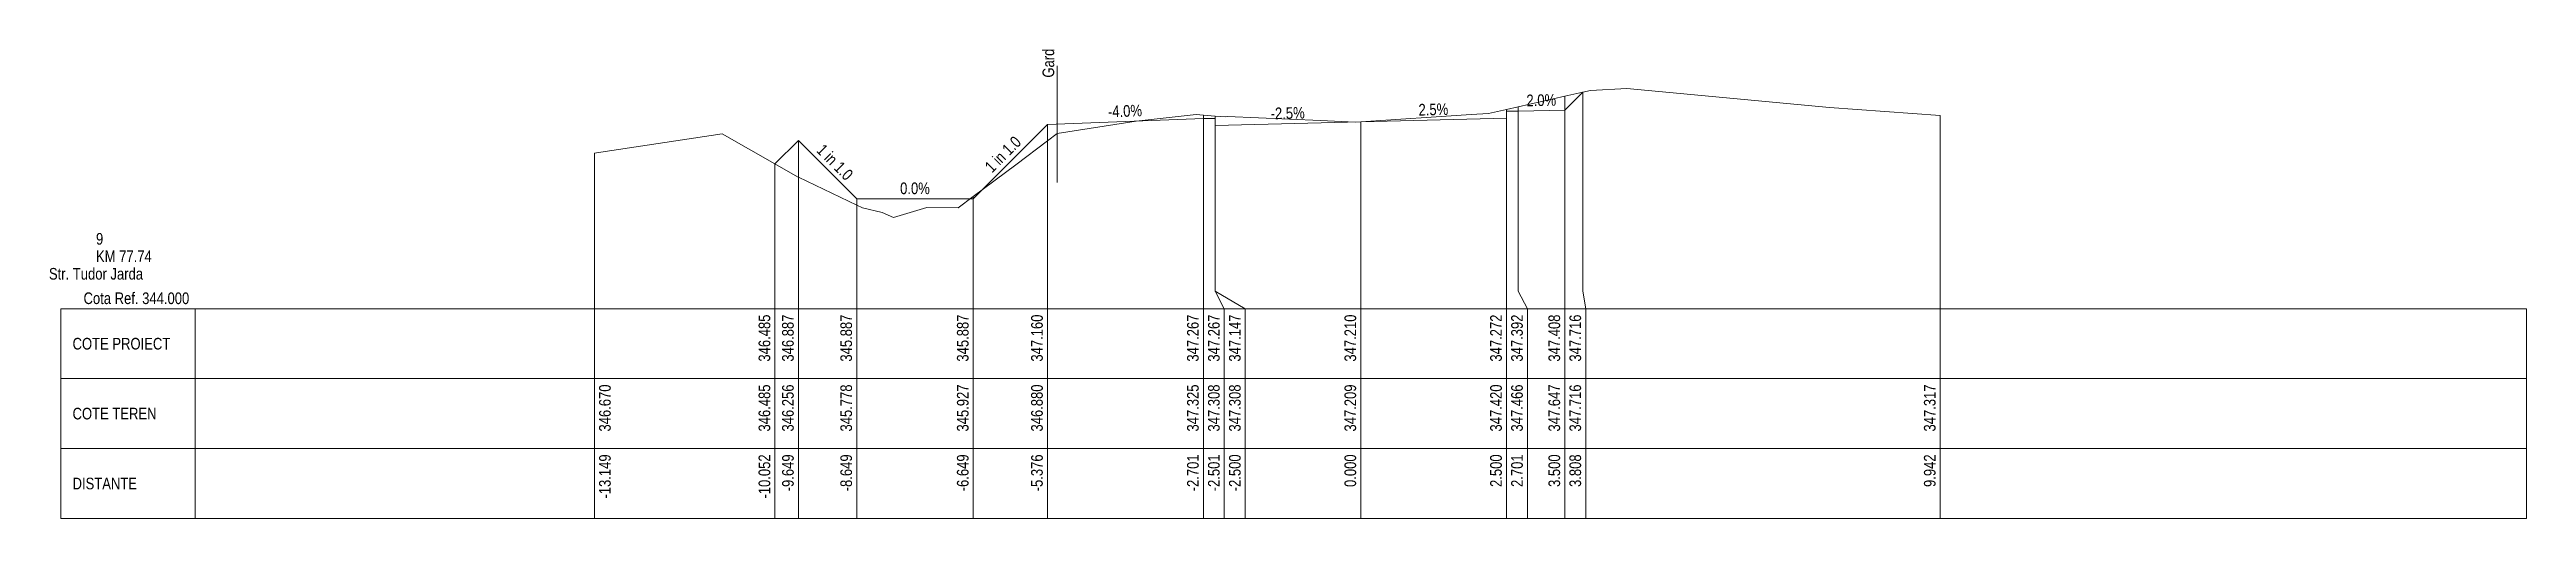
# Model space of a CAD drawing. Extents: x 1 to 634, y 0 to 594.
# Drawn here: x 0.5 to 43, y 77.8 to 85.85 of the extents above; entities that cross this region are included whole.
import ezdxf
from ezdxf.enums import TextEntityAlignment as Align

# ---------------------------------------------------------------- set-up
doc = ezdxf.new("R2010")
doc.units = 0
doc.header["$MEASUREMENT"] = 0
doc.layers.add('ARD-No Plot', color=1, linetype='Continuous', lineweight=0, plot=False)
for name, color, linetype, lineweight in [('DESIGN-TEXT', 7, 'Continuous', 0), ('EXISTING-TEXT', 7, 'Continuous', 0), ('LINES', 7, 'Continuous', 0), ('Text', 7, 'Continuous', 0), ('X-RL', 7, 'Continuous', 0), ('XPLOT-DESIGN', 5, 'Continuous', 0), ('XPLOT-EXISTING', 3, 'Continuous', 0), ('XPLOT-GRADE', 7, 'Continuous', 0), ('XPLOT-KM', 7, 'Continuous', 0), ('XPLOT-TITLE', 7, 'Continuous', 0)]:
    doc.layers.add(name, color=color, linetype=linetype, lineweight=lineweight)
doc.styles.add('$0$$0$Arial', font='arial.ttf', dxfattribs={"width": 0.8})

msp = doc.modelspace()

# ---------------------------------------------------------------- texts
at = {"layer": 'ARD-No Plot', "style": '$0$$0$Arial', "width": 0.8}
msp.add_text('Str. Tudor Jarda', height=0.2, dxfattribs=at).set_placement((1.3, 81.9), align=Align.CENTER)
at = {"layer": 'DESIGN-TEXT', "style": '$0$$0$Arial', "width": 0.8}
for s, p in [('346.485', (12.868, 81.3)), ('346.887', (13.271, 81.3)), ('345.887', (14.271, 81.3)), ('345.887', (16.271, 81.3)), ('347.160', (17.544, 81.3)), ('347.267', (20.219, 81.3)), ('347.267', (20.579, 81.3)), ('347.147', (20.939, 81.3)), ('347.210', (22.92, 81.3)), ('347.272', (25.42, 81.3)), ('347.392', (25.78, 81.3)), ('347.408', (26.42, 81.3)), ('347.716', (26.78, 81.3))]:
    msp.add_text(s, height=0.2, rotation=90, dxfattribs=at).set_placement(p, align=Align.RIGHT)
at = {"layer": 'EXISTING-TEXT', "style": '$0$$0$Arial', "width": 0.8}
for s, p in [('346.670', (10.131, 80.1)), ('346.485', (12.868, 80.1)), ('346.256', (13.271, 80.1)), ('345.778', (14.271, 80.1)), ('345.927', (16.271, 80.1)), ('346.880', (17.544, 80.1)), ('347.325', (20.219, 80.1)), ('347.308', (20.579, 80.1)), ('347.308', (20.939, 80.1)), ('347.209', (22.92, 80.1)), ('347.209', (22.92, 80.1)), ('347.420', (25.42, 80.1)), ('347.466', (25.78, 80.1)), ('347.647', (26.42, 80.1)), ('347.716', (26.78, 80.1)), ('347.317', (32.862, 80.1))]:
    msp.add_text(s, height=0.2, rotation=90, dxfattribs=at).set_placement(p, align=Align.RIGHT)
at = {"layer": 'Text', "style": '$0$$0$Arial', "width": 0.8}
msp.add_text('Gard', height=0.2, rotation=90, dxfattribs=at).set_placement((17.74, 85.367))
for s, p in [('-13.149', (10.131, 78.9)), ('-13.149', (10.131, 78.9)), ('-10.052', (12.868, 78.9)), ('-10.052', (12.868, 78.9)), ('-10.052', (12.868, 78.9)), ('-9.649', (13.271, 78.9)), ('-9.649', (13.271, 78.9)), ('-9.649', (13.271, 78.9)), ('-8.649', (14.271, 78.9)), ('-8.649', (14.271, 78.9)), ('-8.649', (14.271, 78.9)), ('-6.649', (16.271, 78.9)), ('-6.649', (16.271, 78.9)), ('-6.649', (16.271, 78.9)), ('-5.376', (17.544, 78.9)), ('-5.376', (17.544, 78.9)), ('-5.376', (17.544, 78.9)), ('-2.701', (20.219, 78.9)), ('-2.701', (20.219, 78.9)), ('-2.701', (20.219, 78.9)), ('-2.501', (20.579, 78.9)), ('-2.501', (20.579, 78.9)), ('-2.501', (20.579, 78.9)), ('-2.500', (20.939, 78.9)), ('-2.500', (20.939, 78.9)), ('-2.500', (20.939, 78.9)), ('0.000', (22.92, 78.9)), ('0.000', (22.92, 78.9)), ('0.000', (22.92, 78.9)), ('2.500', (25.42, 78.9)), ('2.500', (25.42, 78.9)), ('2.500', (25.42, 78.9)), ('2.701', (25.78, 78.9)), ('2.701', (25.78, 78.9)), ('2.701', (25.78, 78.9)), ('3.500', (26.42, 78.9)), ('3.500', (26.42, 78.9)), ('3.500', (26.42, 78.9)), ('3.808', (26.78, 78.9)), ('3.808', (26.78, 78.9)), ('3.808', (26.78, 78.9)), ('9.942', (32.862, 78.9)), ('9.942', (32.862, 78.9))]:
    msp.add_text(s, height=0.2, rotation=90, dxfattribs=at).set_placement(p, align=Align.RIGHT)
at = {"layer": 'X-RL', "style": '$0$$0$Arial', "width": 0.8}
msp.add_text('Cota Ref. 344.000', height=0.2, dxfattribs=at).set_placement((2.9, 81.48), align=Align.RIGHT)
at = {"layer": 'XPLOT-GRADE', "style": '$0$$0$Arial', "width": 0.8}
for s, rotation, p in [('2.0%', 1.1458, (26.099, 84.88)), ('-4.0%', 2.2906, (18.958, 84.694)), ('-2.5%', 1.4321, (21.748, 84.658)), ('2.5%', 1.4321, (24.248, 84.721)), ('1 in 1.0', 315, (13.907, 83.844)), ('1 in 1.0', 45, (16.931, 83.98)), ('0.0%', 0, (15.351, 83.367))]:
    msp.add_text(s, height=0.2, rotation=rotation, dxfattribs=at).set_placement(p, align=Align.CENTER)
at = {"layer": 'XPLOT-KM', "style": '$0$$0$Arial', "width": 0.8}
for s, p in [('9', (1.3, 82.5)), ('KM 77.74', (1.3, 82.2))]:
    msp.add_text(s, height=0.2, dxfattribs=at).set_placement(p)
at = {"layer": 'XPLOT-TITLE', "style": '$0$$0$Arial', "width": 0.8}
for s, p in [('COTE PROIECT', (0.898, 80.7)), ('COTE TEREN', (0.898, 79.5)), ('DISTANTE', (0.898, 78.3))]:
    msp.add_text(s, height=0.2, dxfattribs=at).set_placement(p)

# ---------------------------------------------------------------- linework, layer by layer
at = {"layer": 'LINES'}
for p, q in [((17.79, 85.567), (17.79, 83.567)), ((26.5, 81.7), (26.5, 85.047)), ((26.5, 81.7), (26.5, 85.047)), ((26.5, 81.7), (26.5, 85.047)), ((26.808, 81.7), (26.808, 85.116)), ((26.808, 81.7), (26.808, 85.116)), ((26.808, 81.7), (26.808, 85.116)), ((20.299, 81.7), (20.299, 84.725)), ((20.299, 81.7), (20.299, 84.725)), ((20.299, 81.7), (20.299, 84.725)), ((20.499, 81.7), (20.499, 84.708)), ((20.499, 81.7), (20.499, 84.708)), ((20.499, 81.7), (20.499, 84.708)), ((20.5, 81.7), (20.5, 84.708)), ((20.5, 81.7), (20.5, 84.708)), ((20.5, 81.7), (20.5, 84.708)), ((23, 81.7), (23, 84.61)), ((23, 81.7), (23, 84.61)), ((23, 81.7), (23, 84.61)), ((25.5, 81.7), (25.5, 84.82)), ((25.5, 81.7), (25.5, 84.82)), ((25.5, 81.7), (25.5, 84.82)), ((25.701, 81.7), (25.701, 84.866)), ((25.701, 81.7), (25.701, 84.866)), ((25.701, 81.7), (25.701, 84.866)), ((32.942, 81.7), (32.942, 84.717)), ((32.942, 81.7), (32.942, 84.717)), ((13.351, 81.7), (13.351, 84.287)), ((13.351, 81.7), (13.351, 84.287)), ((13.351, 81.7), (13.351, 84.287)), ((17.624, 81.7), (17.624, 84.56)), ((17.624, 81.7), (17.624, 84.56)), ((17.624, 81.7), (17.624, 84.56)), ((9.851, 81.7), (9.851, 84.07)), ((9.851, 81.7), (9.851, 84.07)), ((12.948, 81.7), (12.948, 83.885)), ((12.948, 81.7), (12.948, 83.885)), ((12.948, 81.7), (12.948, 83.885)), ((16.351, 81.7), (16.351, 83.327)), ((16.351, 81.7), (16.351, 83.327)), ((16.351, 81.7), (16.351, 83.327)), ((14.351, 81.7), (14.351, 83.287)), ((14.351, 81.7), (14.351, 83.287)), ((14.351, 81.7), (14.351, 83.287)), ((9.851, 81.4), (9.851, 81.7)), ((9.851, 81.4), (9.851, 81.7)), ((12.948, 81.4), (12.948, 81.7)), ((12.948, 81.4), (12.948, 81.7)), ((12.948, 81.4), (12.948, 81.7)), ((13.351, 81.4), (13.351, 81.7)), ((13.351, 81.4), (13.351, 81.7)), ((13.351, 81.4), (13.351, 81.7)), ((14.351, 81.4), (14.351, 81.7)), ((14.351, 81.4), (14.351, 81.7)), ((14.351, 81.4), (14.351, 81.7)), ((16.351, 81.4), (16.351, 81.7)), ((16.351, 81.4), (16.351, 81.7)), ((16.351, 81.4), (16.351, 81.7)), ((17.624, 81.4), (17.624, 81.7)), ((17.624, 81.4), (17.624, 81.7)), ((17.624, 81.4), (17.624, 81.7)), ((20.299, 81.4), (20.299, 81.7)), ((20.299, 81.4), (20.299, 81.7)), ((20.299, 81.4), (20.299, 81.7)), ((20.659, 81.4), (20.499, 81.7)), ((20.659, 81.4), (20.499, 81.7)), ((20.659, 81.4), (20.499, 81.7)), ((21.019, 81.4), (20.5, 81.7)), ((21.019, 81.4), (20.5, 81.7)), ((21.019, 81.4), (20.5, 81.7)), ((23, 81.4), (23, 81.7)), ((23, 81.4), (23, 81.7)), ((23, 81.4), (23, 81.7)), ((25.5, 81.4), (25.5, 81.7)), ((25.5, 81.4), (25.5, 81.7)), ((25.5, 81.4), (25.5, 81.7)), ((25.86, 81.4), (25.701, 81.7)), ((25.86, 81.4), (25.701, 81.7)), ((25.86, 81.4), (25.701, 81.7)), ((26.5, 81.4), (26.5, 81.7)), ((26.5, 81.4), (26.5, 81.7)), ((26.5, 81.4), (26.5, 81.7)), ((26.86, 81.4), (26.808, 81.7)), ((26.86, 81.4), (26.808, 81.7)), ((26.86, 81.4), (26.808, 81.7)), ((32.942, 81.4), (32.942, 81.7)), ((32.942, 81.4), (32.942, 81.7)), ((0.698, 80.2), (0.698, 81.4)), ((0.698, 81.4), (3, 81.4)), ((3, 77.8), (3, 81.4)), ((3, 81.4), (43, 81.4)), ((9.851, 77.8), (9.851, 81.4)), ((9.851, 77.8), (9.851, 81.4)), ((12.948, 77.8), (12.948, 81.4)), ((12.948, 77.8), (12.948, 81.4)), ((12.948, 77.8), (12.948, 81.4)), ((13.351, 77.8), (13.351, 81.4)), ((13.351, 77.8), (13.351, 81.4)), ((13.351, 77.8), (13.351, 81.4)), ((14.351, 77.8), (14.351, 81.4)), ((14.351, 77.8), (14.351, 81.4)), ((14.351, 77.8), (14.351, 81.4)), ((16.351, 77.8), (16.351, 81.4)), ((16.351, 77.8), (16.351, 81.4)), ((16.351, 77.8), (16.351, 81.4)), ((17.624, 77.8), (17.624, 81.4)), ((17.624, 77.8), (17.624, 81.4)), ((17.624, 77.8), (17.624, 81.4)), ((20.299, 77.8), (20.299, 81.4)), ((20.299, 77.8), (20.299, 81.4)), ((20.299, 77.8), (20.299, 81.4)), ((20.659, 77.8), (20.659, 81.4)), ((20.659, 77.8), (20.659, 81.4)), ((20.659, 77.8), (20.659, 81.4)), ((21.019, 77.8), (21.019, 81.4)), ((21.019, 77.8), (21.019, 81.4)), ((21.019, 77.8), (21.019, 81.4)), ((23, 77.8), (23, 81.4)), ((23, 77.8), (23, 81.4)), ((23, 77.8), (23, 81.4)), ((25.5, 77.8), (25.5, 81.4)), ((25.5, 77.8), (25.5, 81.4)), ((25.5, 77.8), (25.5, 81.4)), ((25.86, 77.8), (25.86, 81.4)), ((25.86, 77.8), (25.86, 81.4)), ((25.86, 77.8), (25.86, 81.4)), ((26.5, 77.8), (26.5, 81.4)), ((26.5, 77.8), (26.5, 81.4)), ((26.5, 77.8), (26.5, 81.4)), ((26.86, 77.8), (26.86, 81.4)), ((26.86, 77.8), (26.86, 81.4)), ((26.86, 77.8), (26.86, 81.4)), ((32.942, 77.8), (32.942, 81.4)), ((32.942, 77.8), (32.942, 81.4)), ((43, 77.8), (43, 81.4)), ((0.698, 79), (0.698, 80.2)), ((0.698, 80.2), (3, 80.2)), ((3, 80.2), (0.698, 80.2)), ((3, 80.2), (43, 80.2)), ((0.698, 77.8), (0.698, 79)), ((0.698, 79), (3, 79)), ((3, 79), (0.698, 79)), ((3, 79), (43, 79)), ((3, 77.8), (0.698, 77.8)), ((3, 77.8), (43, 77.8))]:
    msp.add_line(p, q, dxfattribs=at)
at = {"layer": 'XPLOT-DESIGN'}
for p, q in [((26.5, 84.808), (26.808, 85.116)), ((17.624, 84.56), (20.299, 84.667)), ((20.299, 84.667), (20.499, 84.667)), ((20.499, 84.667), (20.5, 84.547)), ((20.5, 84.547), (23, 84.61)), ((23, 84.61), (25.5, 84.672)), ((25.5, 84.672), (25.501, 84.792)), ((25.501, 84.792), (25.701, 84.792)), ((25.701, 84.792), (26.5, 84.808)), ((12.948, 83.885), (13.351, 84.287)), ((13.351, 84.287), (14.351, 83.287)), ((16.351, 83.287), (17.624, 84.56)), ((14.351, 83.287), (16.351, 83.287))]:
    msp.add_line(p, q, dxfattribs=at)
at = {"layer": 'XPLOT-EXISTING'}
for p, q in [((25.701, 84.866), (26.5, 85.047)), ((26.5, 85.047), (26.808, 85.116)), ((26.808, 85.116), (26.942, 85.147)), ((26.942, 85.147), (27.564, 85.178)), ((27.564, 85.178), (31.04, 84.856)), ((17.793, 84.409), (19.147, 84.621)), ((19.147, 84.621), (20.178, 84.735)), ((20.178, 84.735), (20.299, 84.725)), ((20.299, 84.725), (20.499, 84.708)), ((20.499, 84.708), (20.5, 84.708)), ((20.5, 84.708), (20.672, 84.693)), ((20.672, 84.693), (20.714, 84.7)), ((20.714, 84.7), (22.308, 84.63)), ((22.308, 84.63), (22.905, 84.603)), ((22.905, 84.603), (23, 84.609)), ((23, 84.609), (24.896, 84.736)), ((23, 84.609), (23, 84.609)), ((24.896, 84.736), (25.189, 84.75)), ((25.189, 84.75), (25.5, 84.82)), ((25.5, 84.82), (25.701, 84.866)), ((31.04, 84.856), (32.942, 84.717)), ((9.959, 84.085), (12.043, 84.403)), ((12.043, 84.403), (12.948, 83.885)), ((17.084, 83.87), (17.624, 84.28)), ((17.624, 84.28), (17.793, 84.409)), ((9.851, 84.07), (9.959, 84.085)), ((12.948, 83.885), (13.337, 83.662)), ((16.351, 83.327), (17.084, 83.87)), ((13.337, 83.662), (13.351, 83.656)), ((13.351, 83.656), (14.351, 83.178)), ((16.09, 83.134), (16.351, 83.327)), ((14.351, 83.178), (14.451, 83.13)), ((14.451, 83.13), (14.789, 83.052)), ((14.789, 83.052), (14.981, 82.964)), ((14.981, 82.964), (15.552, 83.135)), ((15.552, 83.135), (16.09, 83.134))]:
    msp.add_line(p, q, dxfattribs=at)

msp.set_redraw_order([(e.dxf.handle, doc.entitydb.next_handle()) for e in msp.query("TEXT MTEXT ATTDEF DIMENSION ARC_DIMENSION")])  # texts and dimensions are drawn at this point

doc.saveas('drawing.dxf')
